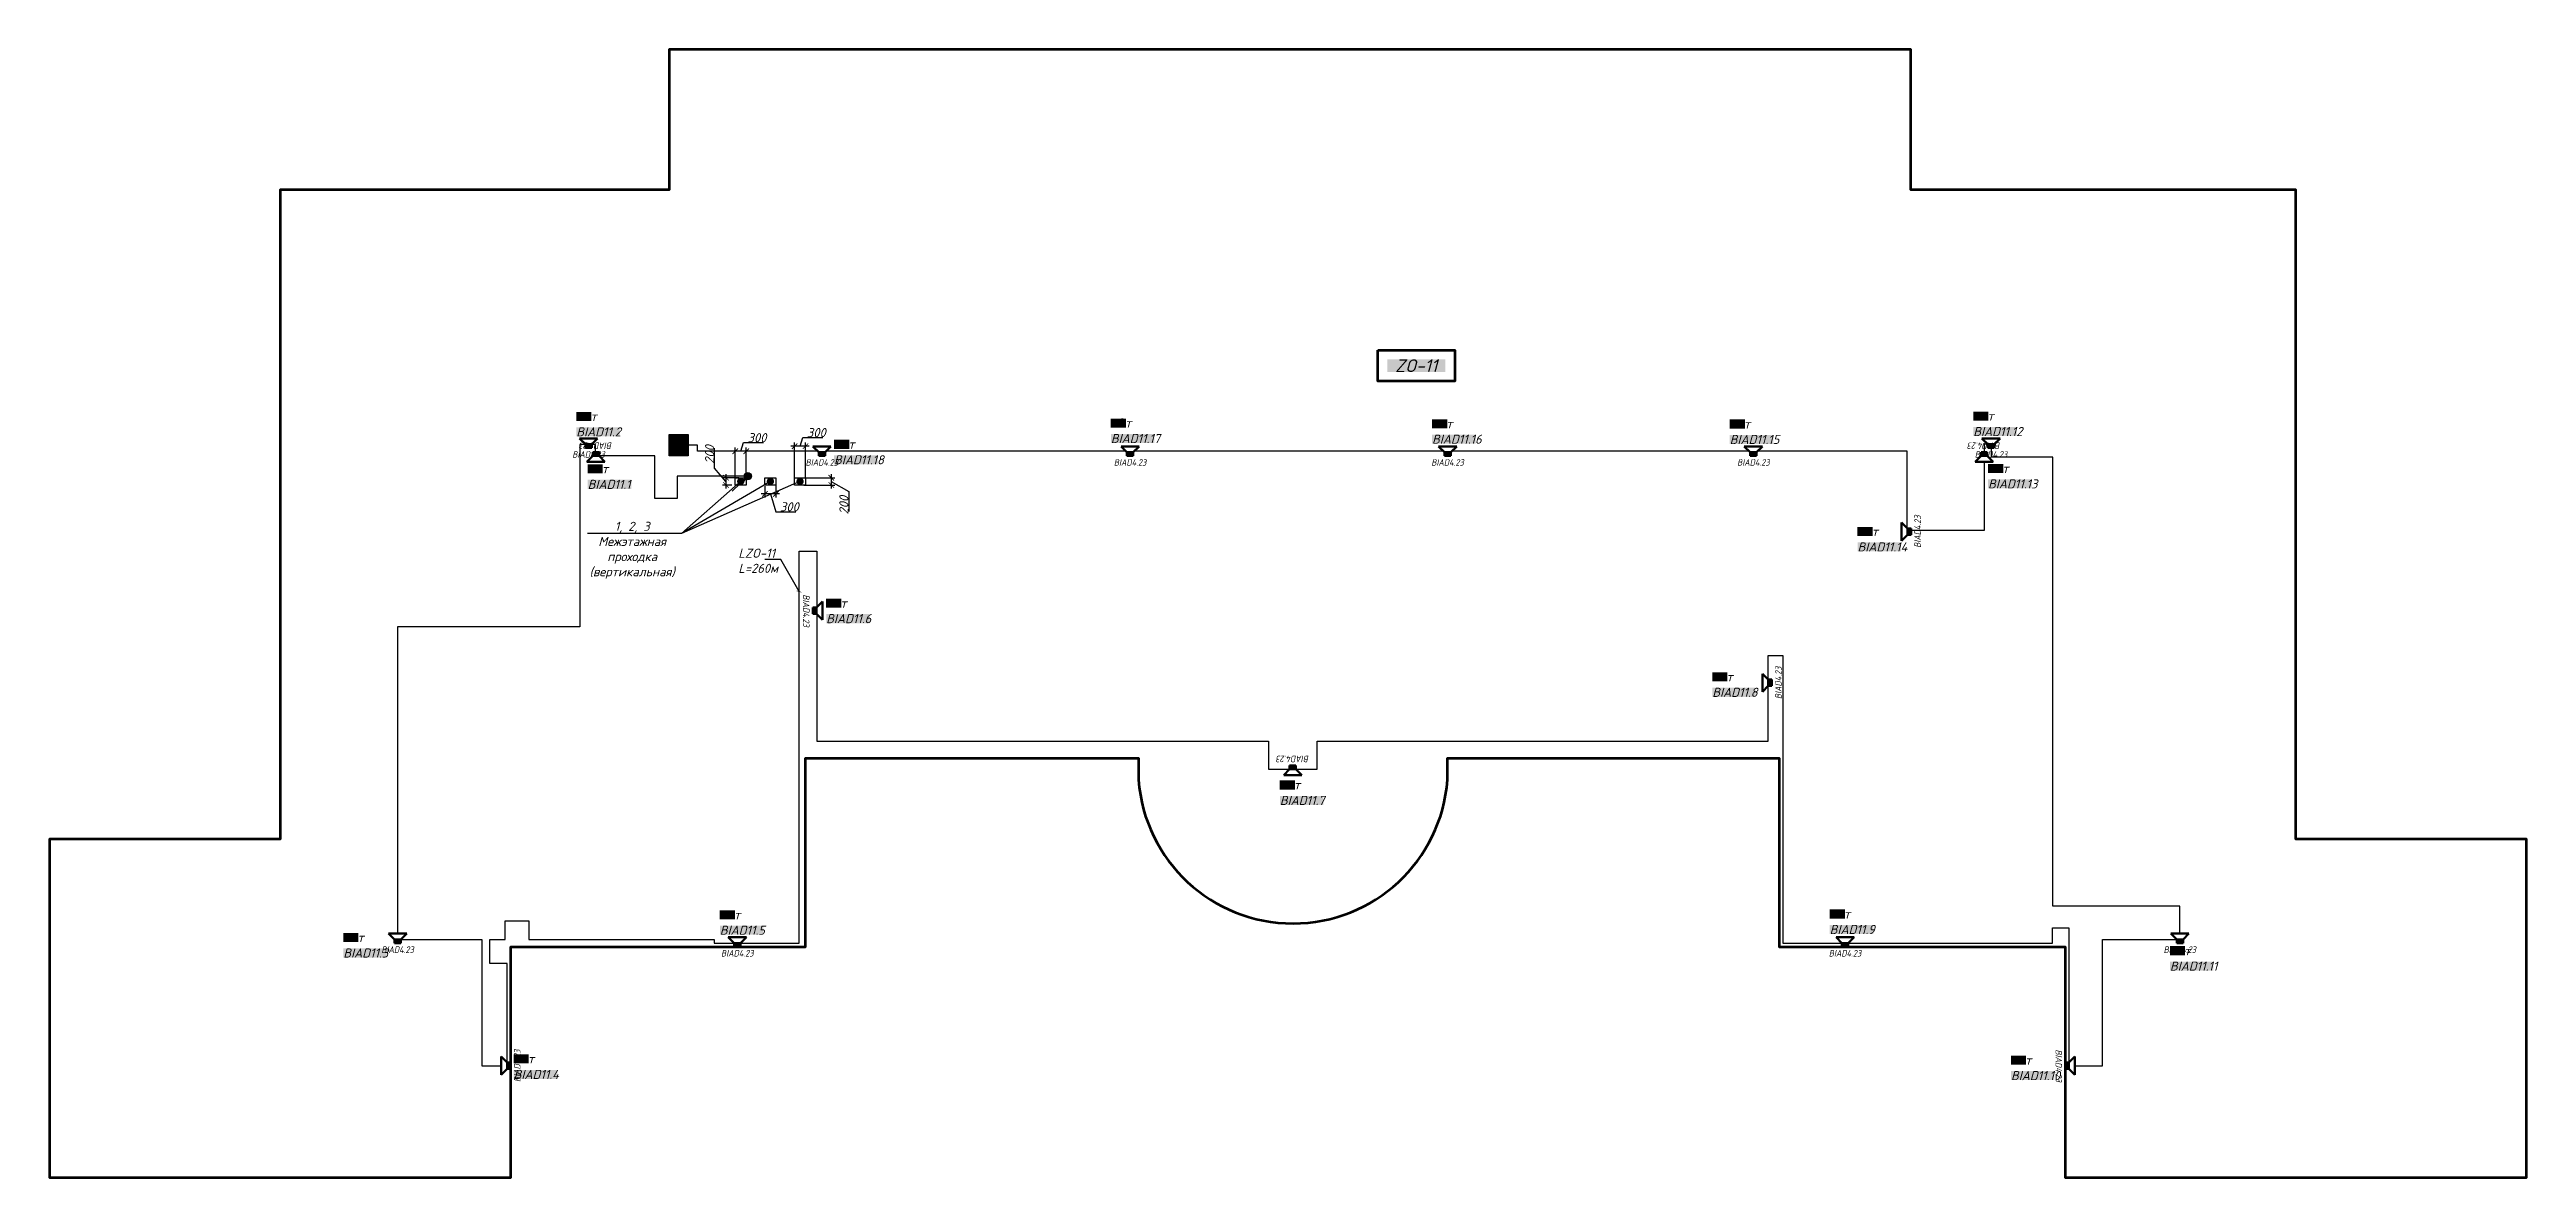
# Model space of a CAD drawing. Extents: x -36024 to 901374, y -269512 to -2349.
# Drawn here: x 833159 to 901374, y -124030 to -92985 of the extents above; entities that cross this region are included whole.
import ezdxf
from ezdxf import colors
from ezdxf.entities.mleader import LeaderData, LeaderLine
from ezdxf.enums import TextEntityAlignment as Align
from ezdxf.math import Vec2, Vec3

# ---------------------------------------------------------------- set-up
doc = ezdxf.new("R2010")
doc.units = 0
doc.header["$LTSCALE"] = 100
doc.set_wipeout_variables(frame=1)
doc.header["$PDMODE"] = 1
doc.header["$PDSIZE"] = 200
doc.linetypes.add('CONTI', pattern=[0])
doc.layers.get('Defpoints').update_dxf_attribs({"color": 42})
for name, color, linetype in [('_1', 7, 'Continuous'), ('_Мэжэтажная', 7, 'Continuous'), ('_СОУЭ_Аннотации', 7, 'Continuous'), ('ODG - Проводка', 3, 'Continuous')]:
    doc.layers.add(name, color=color, linetype=linetype)
for name, color, linetype, lineweight in [('_13_СОУЭ_линии', 5, 'Continuous', 70), ('_СОУЭ Оповещение_речевое', 7, 'Continuous', 30), ('НО Оповещатели Речь', 5, 'Continuous', 50), ('Радио', 5, 'Continuous', 30), ('СС_СКК_Лоток', 170, 'Continuous', 30)]:
    doc.layers.add(name, color=color, linetype=linetype, lineweight=lineweight)
doc.styles.add('BRAZEN-txt', font='isocpeui.ttf')
doc.styles.add('ISOCPEUR', font='isocpeui.ttf', dxfattribs={"height": 250})
doc.styles.add('OlympDesign', font='isocpeui.ttf', dxfattribs={"height": 250})
doc.linetypes.add('Открыто в трубе', pattern='A,2,[1,BDG_GOST,S=1,R=0,X=0,Y=0],-4', length=6)
doc.dimstyles.new('BRAZEN-Размеры_осевые', dxfattribs={"dimscale": 0, "dimtxt": 350, "dimasz": 150, "dimexe": 100, "dimexo": 100, "dimgap": 70, "dimtad": 1, "dimdec": 0, "dimzin": 0, "dimdsep": 46, "dimtxsty": 'BRAZEN-txt', "dimblk": 'ARCHTICK', "dimcen": 1, "dimdle": 100, "dimadec": 0, "dimazin": 0, "dimtfac": 1, "dimtdec": 0, "dimtofl": 0, "dimtmove": 1, "dimatfit": 3, "dimfxl": 1, "dimtolj": 1, "dimtzin": 0, "dimarcsym": 0})

msp = doc.modelspace()

# ---------------------------------------------------------------- texts
at = {"layer": '_СОУЭ_Аннотации', "color": 7, "linetype": 'Открыто в трубе', "lineweight": 60, "ltscale": 100, "style": 'OlympDesign', "bg_fill": 1, "box_fill_scale": 1, "bg_fill_color": 7, "bg_fill_true_color": 16777215, "bg_fill_transparency": 0}
for s, insert, char_height, width, attachment_point in [('ZO-11', (870799.4, -101685.8), 350, 1602.162, 5), ('6Вт', (847664.6, -102957, 0), 250, 418.76, 1), ('6Вт', (886137.2, -102947.4, 0), 250, 418.76, 1), ('6Вт', (862386.3, -103140, 0), 250, 418.76, 1), ('6Вт', (871232.4, -103159.2, 0), 250, 418.76, 1), ('6Вт', (879430.2, -103166.7, 0), 250, 418.76, 1), ('6Вт', (882950.1, -106125.3, 0), 250, 418.76, 1), ('6Вт', (878949.8, -110125.8, 0), 250, 418.76, 1), ('6Вт', (841248.4, -117302.1, 0), 250, 418.76, 1), ('6Вт', (851617.8, -116674.6, 0), 250, 418.76, 1), ('6Вт', (882183.8, -116654, 0), 250, 418.76, 1), ('6Вт', (887175.9, -120677.1, 0), 250, 418.76, 1)]:
    msp.add_mtext(s, dxfattribs=dict(at, insert=insert, char_height=char_height, width=width, attachment_point=attachment_point))
at = {"layer": '_СОУЭ_Аннотации', "char_height": 250, "width": 1197.062, "attachment_point": 1, "style": 'OlympDesign', "bg_fill": 1, "box_fill_scale": 1, "bg_fill_color": 7, "bg_fill_true_color": 16777215, "bg_fill_transparency": 0}
for s, insert in [('BIAD11.13', (886547.8, -104815.5, 0)), ('BIAD11.7', (867042.9, -113527.6, 0))]:
    msp.add_mtext(s, dxfattribs=dict(at, insert=insert))

# ---------------------------------------------------------------- blocks, each defined once
blk = doc.blocks.new('_ArchTick')
at = {"color": 0, "linetype": 'ByBlock', "const_width": 0.15}
blk.add_lwpolyline([(-0.5, -0.5), (0.5, 0.5)], dxfattribs=at)
blk = doc.blocks.new('*D115')
at = {"layer": 'Defpoints', "color": 0, "transparency": 16777216}
for p in [(852044, -104042), (852044, -104900), (852345, -104870)]:
    blk.add_point(p, dxfattribs=at)
at = {"layer": 'СС_СКК_Лоток', "color": 0, "linetype": 'Continuous', "lineweight": -2, "transparency": 16777216}
for p, q in [((852445, -104042), (851944, -104042)), ((852044, -104800), (852044, -103942)), ((852194, -104042), (852266, -103802)), ((852266, -103802), (852817, -103802)), ((852345, -104770), (852345, -103942))]:
    blk.add_line(p, q, dxfattribs=at)
at = {"layer": 'СС_СКК_Лоток', "color": 0, "lineweight": -2, "transparency": 16777216, "xscale": 150, "yscale": 150, "zscale": 150, "rotation": 180}
blk.add_blockref('_ArchTick', (852044, -104042), dxfattribs=at)
at = {"layer": 'СС_СКК_Лоток', "color": 0, "lineweight": -2, "transparency": 16777216, "xscale": 150, "yscale": 150, "zscale": 150}
blk.add_blockref('_ArchTick', (852345, -104042), dxfattribs=at)
at = {"layer": 'СС_СКК_Лоток', "color": 0, "lineweight": 0, "transparency": 16777216, "insert": (852642, -103667), "char_height": 250, "width": 731.08, "attachment_point": 5, "style": 'ISOCPEUR'}
blk.add_mtext('\\A1;300', dxfattribs=at)
blk = doc.blocks.new('*D116')
at = {"layer": 'Defpoints', "color": 0, "transparency": 16777216}
for p in [(851788, -104971), (852049, -104971), (852244, -104770)]:
    blk.add_point(p, dxfattribs=at)
at = {"layer": 'СС_СКК_Лоток', "color": 0, "linetype": 'Continuous', "lineweight": -2, "transparency": 16777216}
for p, q in [((851472, -104506), (851472, -103955)), ((851788, -104870), (851472, -104506)), ((852144, -104770), (851688, -104770)), ((851949, -104971), (851688, -104971)), ((851788, -104670), (851788, -105071))]:
    blk.add_line(p, q, dxfattribs=at)
at = {"layer": 'СС_СКК_Лоток', "color": 0, "lineweight": -2, "transparency": 16777216, "xscale": 150, "yscale": 150, "zscale": 150}
for p, rotation in [((851788, -104770), 90), ((851788, -104971), 270)]:
    blk.add_blockref('_ArchTick', p, dxfattribs=dict(at, rotation=rotation))
at = {"layer": 'СС_СКК_Лоток', "color": 0, "lineweight": 0, "transparency": 16777216, "insert": (851337, -104131), "char_height": 250, "width": 731.08, "attachment_point": 5, "rotation": 90, "style": 'ISOCPEUR'}
blk.add_mtext('\\A1;200', dxfattribs=at)
blk = doc.blocks.new('_Dot')
at = {"color": 0, "linetype": 'ByBlock', "lineweight": -2}
blk.add_line((-0.5, 0), (-1, 0), dxfattribs=at)
at = {"color": 0, "linetype": 'ByBlock', "const_width": 0.5}
blk.add_lwpolyline([(-0.25, 0, 1), (0.25, 0, 1)], format="xyb", close=True, dxfattribs=at)
blk = doc.blocks.new('*D117')
at = {"layer": 'Defpoints', "color": 0, "transparency": 16777216}
for p in [(853677, -103902), (853677, -104900), (853979, -104870)]:
    blk.add_point(p, dxfattribs=at)
at = {"layer": 'СС_СКК_Лоток', "color": 0, "linetype": 'Continuous', "lineweight": -2, "transparency": 16777216}
for p, q in [((853828, -103902), (853900, -103662)), ((853900, -103662), (854451, -103662)), ((854079, -103902), (853577, -103902)), ((853677, -104800), (853677, -103802)), ((853979, -104770), (853979, -103802))]:
    blk.add_line(p, q, dxfattribs=at)
at = {"layer": 'СС_СКК_Лоток', "color": 0, "lineweight": -2, "transparency": 16777216, "xscale": 150, "yscale": 150, "zscale": 150, "rotation": 180}
blk.add_blockref('_ArchTick', (853677, -103902), dxfattribs=at)
at = {"layer": 'СС_СКК_Лоток', "color": 0, "lineweight": -2, "transparency": 16777216, "xscale": 150, "yscale": 150, "zscale": 150}
blk.add_blockref('_ArchTick', (853979, -103902), dxfattribs=at)
at = {"layer": 'СС_СКК_Лоток', "color": 0, "lineweight": 0, "transparency": 16777216, "insert": (854276, -103527), "char_height": 250, "width": 731.08, "attachment_point": 5, "style": 'ISOCPEUR'}
blk.add_mtext('\\A1;300', dxfattribs=at)
blk = doc.blocks.new('*D118')
at = {"layer": 'Defpoints', "color": 0, "transparency": 16777216}
for p in [(853828, -104971), (853878, -104770), (854688, -104971)]:
    blk.add_point(p, dxfattribs=at)
at = {"layer": 'СС_СКК_Лоток', "color": 0, "linetype": 'Continuous', "lineweight": -2, "transparency": 16777216}
for p, q in [((853928, -104971), (854788, -104971)), ((853978, -104770), (854788, -104770)), ((854688, -104670), (854688, -105071)), ((854688, -104870), (855170, -105149)), ((855170, -105149), (855170, -105700))]:
    blk.add_line(p, q, dxfattribs=at)
at = {"layer": 'СС_СКК_Лоток', "color": 0, "lineweight": -2, "transparency": 16777216, "xscale": 150, "yscale": 150, "zscale": 150}
for p, rotation in [((854688, -104770), 90), ((854688, -104971), 270)]:
    blk.add_blockref('_ArchTick', p, dxfattribs=dict(at, rotation=rotation))
at = {"layer": 'СС_СКК_Лоток', "color": 0, "lineweight": 0, "transparency": 16777216, "insert": (855035, -105525), "char_height": 250, "width": 731.08, "attachment_point": 5, "rotation": 90, "style": 'ISOCPEUR'}
blk.add_mtext('\\A1;200', dxfattribs=at)
blk = doc.blocks.new('*D119')
at = {"layer": 'Defpoints', "color": 0, "transparency": 16777216}
for p in [(852861, -104900), (853162, -104870), (852861, -105216)]:
    blk.add_point(p, dxfattribs=at)
at = {"layer": 'СС_СКК_Лоток', "color": 0, "linetype": 'Continuous', "lineweight": -2, "transparency": 16777216}
for p, q in [((852861, -105000), (852861, -105316)), ((853162, -104970), (853162, -105316)), ((853262, -105216), (852761, -105216)), ((853011, -105216), (853158, -105706)), ((853158, -105706), (853709, -105706))]:
    blk.add_line(p, q, dxfattribs=at)
at = {"layer": 'СС_СКК_Лоток', "color": 0, "lineweight": -2, "transparency": 16777216, "xscale": 150, "yscale": 150, "zscale": 150, "rotation": 180}
blk.add_blockref('_ArchTick', (852861, -105216), dxfattribs=at)
at = {"layer": 'СС_СКК_Лоток', "color": 0, "lineweight": -2, "transparency": 16777216, "xscale": 150, "yscale": 150, "zscale": 150}
blk.add_blockref('_ArchTick', (853162, -105216), dxfattribs=at)
at = {"layer": 'СС_СКК_Лоток', "color": 0, "lineweight": 0, "transparency": 16777216, "insert": (853534, -105571), "char_height": 250, "width": 731.08, "attachment_point": 5, "style": 'ISOCPEUR'}
blk.add_mtext('\\A1;300', dxfattribs=at)
blk = doc.blocks.new('*U74')
at = {"color": 5}
blk.add_wipeout([(-348, 366), (348, 366), (121, 140), (121, 0), (-121, 0), (-121, 140)], dxfattribs=at).dxf.layer = 'НО Оповещатели Речь'
at = {"layer": 'НО Оповещатели Речь'}
h = blk.add_hatch(color=5, dxfattribs=at)
h.dxf.hatch_style = 1
h.set_gradient(color1=(0, 0, 255), color2=(0, 0, 255), tint=1)
h.paths.add_polyline_path([(-121, 0), (121, 0), (121, 140), (-121, 140)])
at = {"layer": 'НО Оповещатели Речь', "color": 5}
for p, q in [((-121, 140), (-348, 366)), ((-348, 366), (348, 366)), ((121, 140), (-121, 140)), ((-121, 140), (-121, 0)), ((-121, 0), (121, 0)), ((121, 140), (348, 366)), ((121, 0), (121, 140))]:
    blk.add_line(p, q, dxfattribs=at)
at = {"layer": 'Defpoints', "lineweight": 50, "ltscale": 100, "style": 'OlympDesign', "width": 0.8}
blk.add_text('BIAD4.23', height=250, dxfattribs=at).set_placement((0, -250), align=Align.MIDDLE_CENTER)
blk = doc.blocks.new('*U90')
at = {"layer": 'ODG - Проводка'}
h = blk.add_hatch(color=0, dxfattribs=at)
edge = h.paths.add_edge_path()
edge.add_arc((0, 0), 50, 0, 360)
at = {"layer": 'ODG - Проводка', "color": 0}
for points in [[(0, 0), (212, 212)], [(35, 35), (85, 122)], [(35, 35), (122, 85)]]:
    blk.add_lwpolyline(points, dxfattribs=at)
blk.add_circle((0, 0), 50, dxfattribs=at)
blk = doc.blocks.new('SFT-2300-М')
at = {"true_color": 0xffffff}
h = blk.add_hatch(color=7, dxfattribs=at)
h.dxf.hatch_style = 1
h.paths.add_polyline_path([(250, 292), (-274, 292), (-274, -295), (250, -295)])
at = {"layer": '_1', "lineweight": 30}
h = blk.add_hatch(color=5, dxfattribs=at)
h.dxf.hatch_style = 1
h.paths.add_polyline_path([(177, -2, 1), (-202, -2, 1)])
at = {"color": 5, "lineweight": 30}
blk.add_lwpolyline([(-274, 292), (250, 292), (250, -295), (-274, -295)], close=True, dxfattribs=at)
blk.add_circle((-12, -2), 189, dxfattribs=at)

# ---------------------------------------------------------------- dimensions: what is measured, and where the dimension line sits
at = {"layer": 'СС_СКК_Лоток', "color": 7, "lineweight": 0}
for base, p1, p2, picture, middle in [((852043.6, -104042.2), (852344.9, -104870.4), (852043.6, -104899.8), '*D115', (852276.3, -103667.2)), ((853677.4, -103901.6), (853978.6, -104870.4), (853677.4, -104899.8), '*D117', (853910, -103526.6)), ((852860.5, -105216.4), (853161.7, -104870.4), (852860.5, -104899.8), '*D119', (853168.1, -105571.4))]:
    dim = msp.add_linear_dim(base=base, p1=p1, p2=p2, angle=180, dimstyle='BRAZEN-Размеры_осевые', override={"dimscale": 1, "dimtxt": 250, "dimgap": 10, "dimrnd": 50, "dimtxsty": 'ISOCPEUR'}, dxfattribs=at)
    dim.commit()
    dim.dimension.update_dxf_attribs({"geometry": picture, "text_midpoint": middle})
for base, p1, p2, picture, middle in [((851788.4, -104971), (852244.2, -104769.8), (852048.6, -104971), '*D116', (851471.6, -104496.4)), ((854688, -104971), (853878, -104769.8), (853828, -104971), '*D118', (855170.2, -105159.3))]:
    dim = msp.add_linear_dim(base=base, p1=p1, p2=p2, angle=270, dimstyle='BRAZEN-Размеры_осевые', override={"dimscale": 1, "dimtxt": 250, "dimgap": 10, "dimrnd": 50, "dimtxsty": 'ISOCPEUR'}, dxfattribs=at)
    dim.commit()
    dim.dimension.update_dxf_attribs({"geometry": picture, "text_midpoint": middle, "dimtype": 160})

# ---------------------------------------------------------------- linework, layer by layer
at = {"layer": '_13_СОУЭ_линии', "color": 5, "lineweight": 30}
msp.add_lwpolyline([(852388.1, -104729.3), (850441.7, -104729.3), (850441.7, -105342.1), (849829.7, -105342.1), (849829.7, -104170.2), (848196.1, -104170.2), (848196.1, -103852), (847761.2, -103852), (847761.2, -108872.9), (842746.1, -108872.9), (842746.1, -117479.4), (845065.2, -117479.4), (845065.2, -120954.5), (845758.2, -120954.7), (845758.2, -118142.1), (845286, -118142.1), (845286, -117479.4), (845705.2, -117479.4), (845705.2, -116969.7), (846355.6, -116969.7), (846355.6, -117479.4), (851465.8, -117479.4), (851465.8, -117579.4), (853800, -117579.4), (853800, -106791.6), (854288.4, -106791.6), (854288.4, -112021.7), (866728.3, -112021.7), (866728.3, -112790.2), (868069.1, -112790.2), (868069.1, -112021.7), (880493.2, -112021.7), (880493.2, -109667.6), (880891, -109667.6), (880891, -117579.4), (888321.9, -117579.4), (888321.9, -117155.2), (888774, -117155.2), (888774, -120954.8), (889694.4, -120954.8), (889694.4, -117479.4), (891828.6, -117479.4), (891828.6, -116566.3), (888332.4, -116566.3), (888332.4, -104203.9), (886636.6, -104203.9), (886636.6, -103841.9), (886435.3, -103841.9), (886435.3, -106226.4), (884314.5, -106226.4), (884314.5, -104038.1), (850999.6, -104038.1), (850999.6, -103874.1), (850748, -103874.1)], dxfattribs=at)
at = {"layer": '_Мэжэтажная', "color": 18, "lineweight": 30, "true_color": 0x000000}
for points in [[(852043.6, -104769.8), (852344.9, -104769.8), (852344.9, -104971), (852043.6, -104971)], [(852860.5, -104769.8), (853161.7, -104769.8), (853161.7, -104971), (852860.5, -104971)], [(853677.4, -104769.8), (853978.6, -104769.8), (853978.6, -104971), (853677.4, -104971)]]:
    msp.add_lwpolyline(points, close=True, dxfattribs=at)
at = {"layer": '_СОУЭ_Аннотации', "color": 1, "linetype": 'CONTI', "lineweight": 60, "ltscale": 100}
msp.add_lwpolyline([(869736.2, -101261.5), (871862.5, -101261.5), (871862.5, -102110.1), (869736.2, -102110.1)], close=True, dxfattribs=at)

# ---------------------------------------------------------------- block references
msp.add_blockref('SFT-2300-М', (850498, -103872.5))

msp.set_redraw_order([(e.dxf.handle, doc.entitydb.next_handle()) for e in msp.query("TEXT MTEXT ATTDEF DIMENSION ARC_DIMENSION")])  # texts and dimensions are drawn at this point

# ---------------------------------------------------------------- next in the draw order: leaders
at = {"layer": '_Мэжэтажная', "color": 7, "lineweight": 0}
ml = msp.add_multileader_mtext('Standard', dxfattribs=at)
ml.set_content('1, 2, 3^JМежэтажная проходка (вертикальная)', color=7, style='ISOCPEUR')
ml.set_leader_properties()
ml.set_arrow_properties(name='DOT')
ml.build(insert=Vec2(0, 0))
ml.multileader.update_dxf_attribs({"text_left_attachment_type": 6, "text_right_attachment_type": 6, "dogleg_length": 100, "arrow_head_size": 200})
ctx = ml.context
ctx.base_point, ctx.char_height, ctx.arrow_head_size, ctx.landing_gap_size, ctx.plane_origin = Vec3(847945.5, -106307.6), 250, 200, 0, Vec3(860436.9, -106802.7)
ctx.left_attachment, ctx.right_attachment, ctx.text_align_type = 6, 6, 1
notes = []
notes.append((ctx, [(0, (1, 1, 0), (850566.1, -106307.6), (-1, 0), 100, [(0, [(852194.2, -104870.4)], 0, [])])]))
ctx.mtext.insert, ctx.mtext.width, ctx.mtext.alignment, ctx.mtext.flow_direction = Vec3(849205.8, -105982.6), 2467.274, 2, 5
ctx.mtext.has_bg_fill, ctx.mtext.bg_color, ctx.mtext.bg_scale_factor, ctx.mtext.bg_transparency, ctx.mtext.use_window_bg_color = 1, -1027028792, 1.5, 0, 1
for ctx, leaders in notes:
    for number, flags, end, landing, length, lines in leaders:
        leader = LeaderData()
        leader.index, (leader.has_last_leader_line, leader.has_dogleg_vector, leader.attachment_direction) = number, flags
        leader.last_leader_point, leader.dogleg_vector, leader.dogleg_length = Vec3(end), Vec3(landing), length
        for number, points, colour, breaks in lines:
            line = LeaderLine()
            line.index, line.vertices, line.color, line.breaks = number, Vec3.list(points), colors.encode_raw_color(colour), breaks
            leader.lines.append(line)
        ctx.leaders.append(leader)

# ---------------------------------------------------------------- next in the draw order: leaders
ml = msp.add_multileader_mtext('Standard', dxfattribs=at)
ml.set_content('1, 2, 3^JМежэтажная проходка (вертикальная)', color=7, style='ISOCPEUR')
ml.set_leader_properties()
ml.set_arrow_properties(name='DOT')
ml.build(insert=Vec2(0, 0))
ml.multileader.update_dxf_attribs({"text_left_attachment_type": 6, "text_right_attachment_type": 6, "dogleg_length": 100, "arrow_head_size": 200})
ctx = ml.context
ctx.base_point, ctx.char_height, ctx.arrow_head_size, ctx.landing_gap_size, ctx.plane_origin = Vec3(847945.5, -106307.6), 250, 200, 0, Vec3(860436.9, -106802.7)
ctx.left_attachment, ctx.right_attachment, ctx.text_align_type = 6, 6, 1
notes = []
notes.append((ctx, [(0, (1, 1, 0), (850566.1, -106307.6), (-1, 0), 100, [(0, [(853828, -104870.4)], 0, [])])]))
ctx.mtext.insert, ctx.mtext.width, ctx.mtext.alignment, ctx.mtext.flow_direction = Vec3(849205.8, -105982.6), 2467.274, 2, 5
ctx.mtext.has_bg_fill, ctx.mtext.bg_color, ctx.mtext.bg_scale_factor, ctx.mtext.bg_transparency, ctx.mtext.use_window_bg_color = 1, -1027028792, 1.5, 0, 1
for ctx, leaders in notes:
    for number, flags, end, landing, length, lines in leaders:
        leader = LeaderData()
        leader.index, (leader.has_last_leader_line, leader.has_dogleg_vector, leader.attachment_direction) = number, flags
        leader.last_leader_point, leader.dogleg_vector, leader.dogleg_length = Vec3(end), Vec3(landing), length
        for number, points, colour, breaks in lines:
            line = LeaderLine()
            line.index, line.vertices, line.color, line.breaks = number, Vec3.list(points), colors.encode_raw_color(colour), breaks
            leader.lines.append(line)
        ctx.leaders.append(leader)

# ---------------------------------------------------------------- next in the draw order: leaders
ml = msp.add_multileader_mtext('Standard', dxfattribs=at)
ml.set_content('1, 2, 3^JМежэтажная проходка (вертикальная)', color=7, style='ISOCPEUR')
ml.set_leader_properties()
ml.set_arrow_properties(name='DOT')
ml.build(insert=Vec2(0, 0))
ml.multileader.update_dxf_attribs({"text_left_attachment_type": 6, "text_right_attachment_type": 6, "dogleg_length": 100, "arrow_head_size": 200})
ctx = ml.context
ctx.base_point, ctx.char_height, ctx.arrow_head_size, ctx.landing_gap_size, ctx.plane_origin = Vec3(847945.5, -106307.6), 250, 200, 0, Vec3(860436.9, -106802.7)
ctx.left_attachment, ctx.right_attachment, ctx.text_align_type = 6, 6, 1
notes = []
notes.append((ctx, [(0, (1, 1, 0), (850566.1, -106307.6), (-1, 0), 100, [(0, [(853011.1, -104870.4)], 0, [])])]))
ctx.mtext.insert, ctx.mtext.width, ctx.mtext.alignment, ctx.mtext.flow_direction = Vec3(849205.8, -105982.6), 2467.274, 2, 5
ctx.mtext.has_bg_fill, ctx.mtext.bg_color, ctx.mtext.bg_scale_factor, ctx.mtext.bg_transparency, ctx.mtext.use_window_bg_color = 1, -1027028792, 1.5, 0, 1
for ctx, leaders in notes:
    for number, flags, end, landing, length, lines in leaders:
        leader = LeaderData()
        leader.index, (leader.has_last_leader_line, leader.has_dogleg_vector, leader.attachment_direction) = number, flags
        leader.last_leader_point, leader.dogleg_vector, leader.dogleg_length = Vec3(end), Vec3(landing), length
        for number, points, colour, breaks in lines:
            line = LeaderLine()
            line.index, line.vertices, line.color, line.breaks = number, Vec3.list(points), colors.encode_raw_color(colour), breaks
            leader.lines.append(line)
        ctx.leaders.append(leader)

# ---------------------------------------------------------------- next in the draw order: linework, layer by layer
at = {"layer": '_СОУЭ_Аннотации', "color": 67, "linetype": 'CONTI', "lineweight": 60, "ltscale": 100, "true_color": 0x727430}
msp.add_lwpolyline([(871656.1, -113118.9), (871659.5, -112489.8), (880793.6, -112489.8), (880793.6, -117679.8), (888673.6, -117679.8), (888673.6, -124029.8), (901373.6, -124029.8), (901373.6, -114719.8), (895023.6, -114719.8), (895023.6, -96849.8), (884423.6, -96849.8), (884423.6, -92984.8), (850223.6, -92984.8), (850223.6, -96849.8), (839508.6, -96849.8), (839508.6, -114719.8), (833158.6, -114719.8), (833158.6, -124029.8), (845858.9, -124029.8), (845858.9, -117679.8), (853978.6, -117679.8), (853978.6, -112489.8), (863149.3, -112489.8), (863149.3, -113089.9, 0.9283752), (871658.3, -113089.8)], format="xyb", dxfattribs=at)

# ---------------------------------------------------------------- next in the draw order: block references
at = {"layer": 'Радио', "xscale": 2, "yscale": 2, "zscale": 2, "rotation": 178.7329526101915}
msp.add_blockref('*U90', (852388.1, -104729.3), dxfattribs=at)
msp.add_blockref('*U90', (852388.1, -104729.3), dxfattribs=at)

# ---------------------------------------------------------------- next in the draw order: texts
at = {"layer": '_СОУЭ_Аннотации', "insert": (847979.9, -104827.5, 0), "char_height": 250, "width": 1197.062, "attachment_point": 1, "style": 'OlympDesign', "bg_fill": 1, "box_fill_scale": 1, "bg_fill_color": 7, "bg_fill_true_color": 16777215, "bg_fill_transparency": 0}
msp.add_mtext('BIAD11.1', dxfattribs=at)

# ---------------------------------------------------------------- next in the draw order: block references
at = {"layer": '_СОУЭ Оповещение_речевое', "color": 4, "lineweight": 50, "xscale": 0.71930163509888, "yscale": 0.71930163509888, "zscale": 0.71930163509888}
for p in [(848003.6, -103949.8), (886628.6, -103949.8), (854428.6, -104169.8), (862918.6, -104169.8), (871661.1, -104169.8), (880083.6, -104169.8), (842746.1, -117579.8), (891828.6, -117579.8), (852101.1, -117679.8), (882608.6, -117679.8)]:
    msp.add_blockref('*U74', p, dxfattribs=at)
at = {"layer": '_СОУЭ Оповещение_речевое', "color": 4, "lineweight": 50}
for p, xscale, yscale, zscale, rotation in [((884426.1, -106252.3), 0.71930163509888, 0.71930163509888, 0.71930163509888, 90), ((854178.6, -108429.8), 0.71930163509888, 0.71930163509888, 0.71930163509888, 270), ((880593.6, -110414.8), 0.71930163509888, 0.71930163509888, 0.71930163509888, 90), ((867398.7, -112689.8), 0.71930163509888, 0.71930163509888, 0.71930163509888, 180), ((845858.6, -120954.8), 0.7193016350988799, 0.7193016350988799, 0.7193016350988799, 89.93771444514319), ((888673.6, -120954.8), 0.71930163509888, 0.71930163509888, 0.71930163509888, 270)]:
    msp.add_blockref('*U74', p, dxfattribs=dict(at, xscale=xscale, yscale=yscale, zscale=zscale, rotation=rotation))

# ---------------------------------------------------------------- next in the draw order: block references
at = {"layer": '_СОУЭ Оповещение_речевое', "color": 4, "lineweight": 50, "xscale": 0.71930163509888, "yscale": 0.71930163509888, "zscale": 0.71930163509888, "rotation": 180}
for p in [(848205.2, -104069.8), (886438.6, -104069.8)]:
    msp.add_blockref('*U74', p, dxfattribs=at)

# ---------------------------------------------------------------- next in the draw order: texts
at = {"layer": '_СОУЭ_Аннотации', "char_height": 250, "width": 1197.062, "attachment_point": 1, "style": 'OlympDesign', "bg_fill": 1, "box_fill_scale": 1, "bg_fill_color": 7, "bg_fill_true_color": 16777215, "bg_fill_transparency": 0}
for s, insert in [('BIAD11.17', (862388.6, -103565.4, 0)), ('BIAD11.16', (871234.8, -103584.5, 0)), ('BIAD11.15', (879432.5, -103592.1, 0)), ('BIAD11.18', (854765.9, -104151, 0)), ('BIAD11.14', (882952.4, -106550.7, 0)), ('BIAD11.6', (854548.8, -108523.5, 0)), ('BIAD11.8', (878952.2, -110551.2, 0)), ('BIAD11.5', (851620.1, -117099.9, 0)), ('BIAD11.9', (882186.2, -117079.4, 0)), ('BIAD11.3', (841250.7, -117727.4, 0)), ('BIAD11.11', (891556.1, -118089.1, 0)), ('BIAD11.4', (845942, -121068.7, 0)), ('BIAD11.10', (887178.2, -121102.4, 0))]:
    msp.add_mtext(s, dxfattribs=dict(at, insert=insert))
at = {"layer": '_СОУЭ_Аннотации', "color": 7, "linetype": 'Открыто в трубе', "lineweight": 60, "ltscale": 100, "char_height": 250, "width": 418.76, "attachment_point": 1, "style": 'OlympDesign', "bg_fill": 1, "box_fill_scale": 1, "bg_fill_color": 7, "bg_fill_true_color": 16777215, "bg_fill_transparency": 0}
for s, insert in [('6Вт', (854763.6, -103725.6, 0)), ('6Вт', (854546.4, -108098.1, 0)), ('3Вт', (867040.6, -113102.3, 0)), ('6Вт', (891553.8, -117663.8, 0)), ('6Вт', (845939.7, -120643.3, 0))]:
    msp.add_mtext(s, dxfattribs=dict(at, insert=insert))

# ---------------------------------------------------------------- next in the draw order: leaders
ml = msp.add_multileader_mtext('Standard')
ml.set_content('LZO-11^JL=260м', color=256, style='OlympDesign')
ml.set_leader_properties(color=256, linetype='ByLayer', lineweight=-1)
ml.set_arrow_properties(name='ARCHTICK')
ml.build(insert=Vec2(0, 0))
ml.multileader.update_dxf_attribs({"text_left_attachment_type": 6, "text_right_attachment_type": 6, "dogleg_length": 50, "arrow_head_size": 100})
ctx = ml.context
ctx.base_point, ctx.char_height, ctx.arrow_head_size, ctx.landing_gap_size, ctx.plane_origin = Vec3(852129.3, -107021.8), 250, 100, 0, Vec3(853633.5, -107571.7)
ctx.left_attachment, ctx.right_attachment = 6, 6
notes = []
notes.append((ctx, [(0, (1, 1, 0), (853299, -107021.8), (-1, 0), 50, [(0, [(853800, -107902.6)], 0, [])])]))
ctx.mtext.insert, ctx.mtext.width, ctx.mtext.flow_direction = Vec3(852129.3, -106721.8), 383.666, 5
ctx.mtext.has_bg_fill, ctx.mtext.bg_color, ctx.mtext.bg_scale_factor, ctx.mtext.bg_transparency, ctx.mtext.use_window_bg_color = 1, -1027028792, 1.5, 0, 1
for ctx, leaders in notes:
    for number, flags, end, landing, length, lines in leaders:
        leader = LeaderData()
        leader.index, (leader.has_last_leader_line, leader.has_dogleg_vector, leader.attachment_direction) = number, flags
        leader.last_leader_point, leader.dogleg_vector, leader.dogleg_length = Vec3(end), Vec3(landing), length
        for number, points, colour, breaks in lines:
            line = LeaderLine()
            line.index, line.vertices, line.color, line.breaks = number, Vec3.list(points), colors.encode_raw_color(colour), breaks
            leader.lines.append(line)
        ctx.leaders.append(leader)

# ---------------------------------------------------------------- next in the draw order: texts
at = {"layer": '_СОУЭ_Аннотации', "char_height": 250, "width": 1197.062, "attachment_point": 1, "style": 'OlympDesign', "bg_fill": 1, "box_fill_scale": 1, "bg_fill_color": 7, "bg_fill_true_color": 16777215, "bg_fill_transparency": 0}
for s, insert in [('BIAD11.2', (847666.9, -103382.4, 0)), ('BIAD11.12', (886139.6, -103372.8, 0))]:
    msp.add_mtext(s, dxfattribs=dict(at, insert=insert))
at = {"layer": '_СОУЭ_Аннотации', "color": 7, "linetype": 'Открыто в трубе', "lineweight": 60, "ltscale": 100, "char_height": 250, "width": 418.76, "attachment_point": 1, "style": 'OlympDesign', "bg_fill": 1, "box_fill_scale": 1, "bg_fill_color": 7, "bg_fill_true_color": 16777215, "bg_fill_transparency": 0}
for insert in [(847977.6, -104402.1, 0), (886545.5, -104390.1, 0)]:
    msp.add_mtext('6Вт', dxfattribs=dict(at, insert=insert))

doc.saveas('drawing.dxf')
